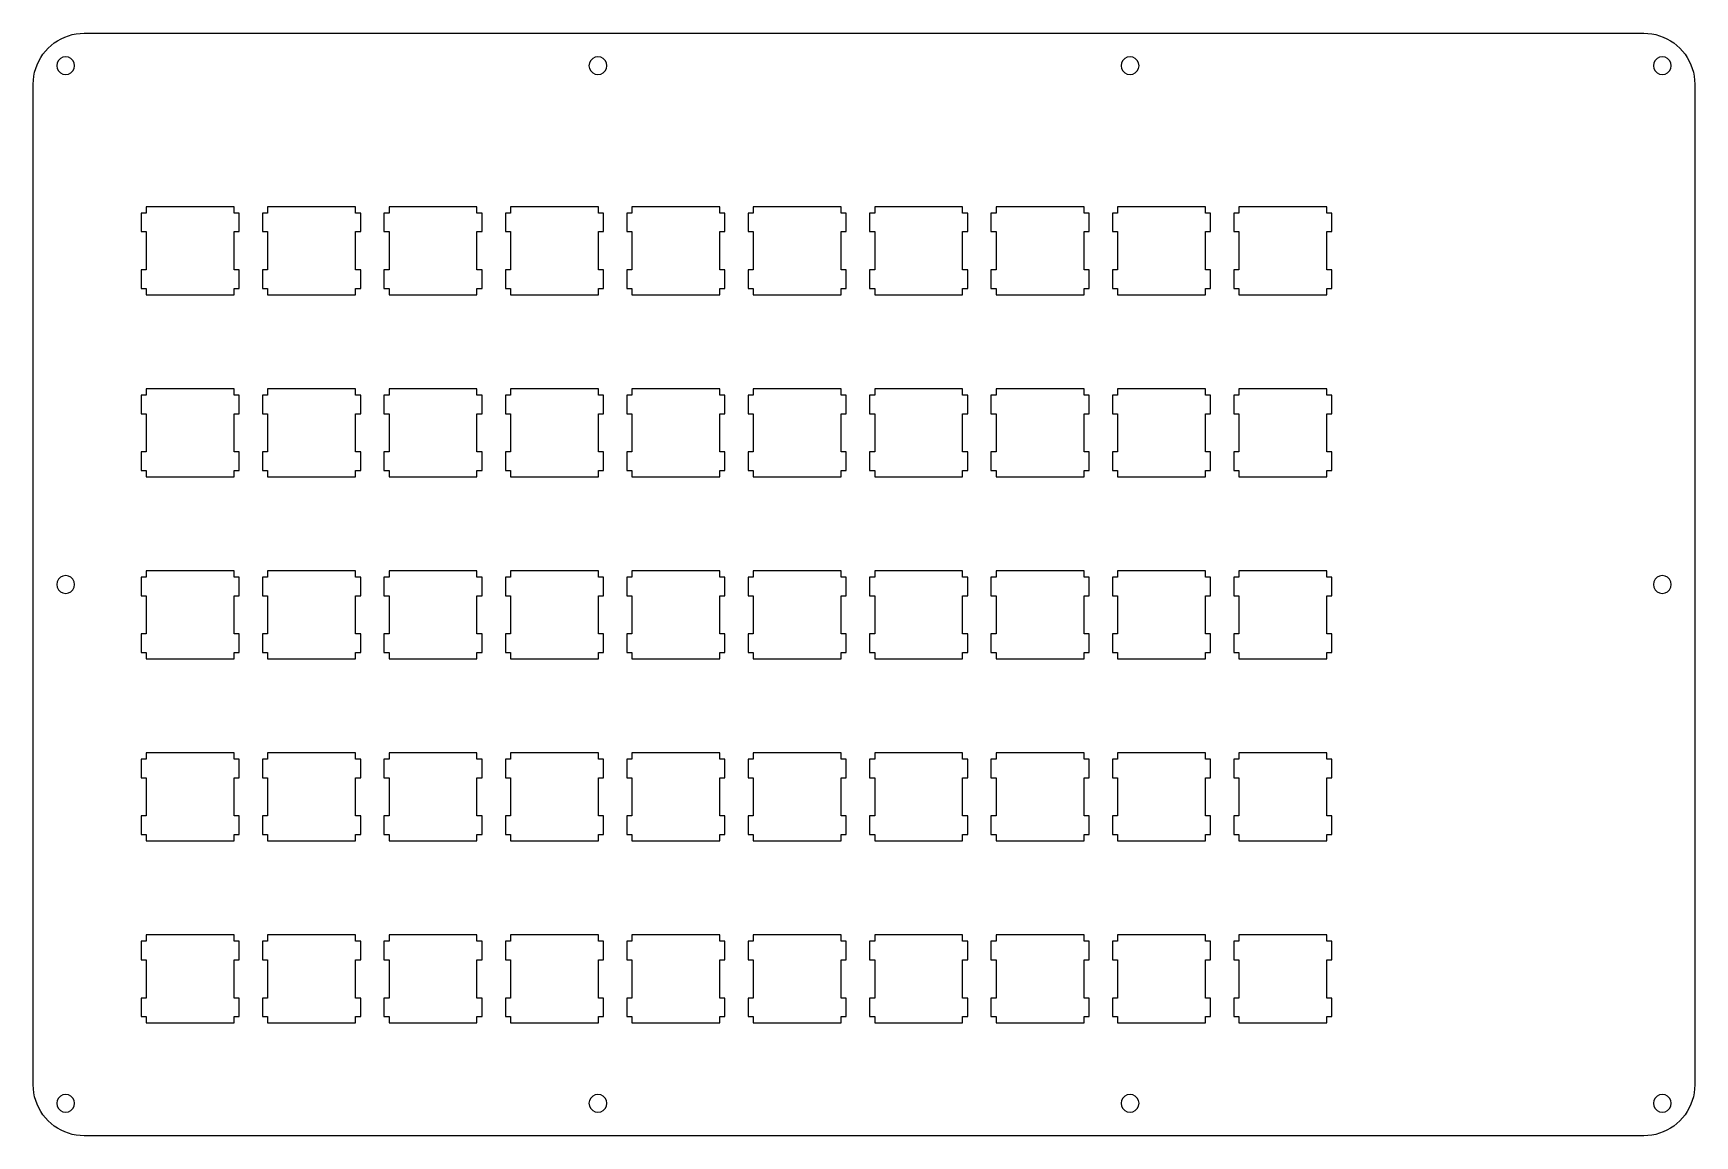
# Model space of a CAD drawing. Extents: x 17 to 278, y 51 to 224.
import ezdxf

# ---------------------------------------------------------------- set-up
doc = ezdxf.new("R2010")
doc.units = 0
doc.layers.add('Layer_1', color=7, linetype='CONTINUOUS')

msp = doc.modelspace()

# ---------------------------------------------------------------- linework, layer by layer
at = {"layer": 'Layer_1', "color": 7}
for p, q in [((18.976714, 221.316834), (19.403714, 221.777834)), ((19.403714, 221.777834), (19.864713, 222.204834)), ((19.864713, 222.204834), (20.357713, 222.593834)), ((20.357713, 222.593834), (20.880713, 222.942834)), ((20.880713, 222.942834), (21.428713, 223.249834)), ((21.428713, 223.249834), (21.998714, 223.512834)), ((21.998714, 223.512834), (22.587713, 223.729834)), ((22.587713, 223.729834), (23.192714, 223.899834)), ((23.192714, 223.899834), (23.808714, 224.022834)), ((23.808714, 224.022834), (24.432713, 224.096834)), ((24.432713, 224.096834), (25.060713, 224.121834)), ((25.060713, 224.121834), (269.76172, 224.120834)), ((269.76172, 224.120834), (270.38772, 224.096834)), ((270.38772, 224.096834), (271.01272, 224.022834)), ((271.01272, 224.022834), (271.62772, 223.899834)), ((271.62772, 223.899834), (272.23372, 223.729834)), ((272.23372, 223.729834), (272.82272, 223.512834)), ((272.82272, 223.512834), (273.39272, 223.249834)), ((273.39272, 223.249834), (273.94072, 222.942834)), ((273.94072, 222.942834), (274.46372, 222.593834)), ((274.46372, 222.593834), (274.95672, 222.204834)), ((274.95672, 222.204834), (275.41772, 221.777834)), ((275.41772, 221.777834), (275.84472, 221.316834)), ((17.451714, 218.593834), (17.668714, 219.182834)), ((17.668714, 219.182834), (17.931714, 219.752834)), ((17.931714, 219.752834), (18.238713, 220.300834)), ((18.238713, 220.300834), (18.587713, 220.823834)), ((18.587713, 220.823834), (18.976714, 221.316834)), ((20.828713, 219.453834), (20.759713, 219.021834)), ((20.759713, 219.021834), (20.828713, 218.588834)), ((21.027713, 219.843834), (20.828713, 219.453834)), ((21.337713, 220.153834), (21.027713, 219.843834)), ((21.727714, 220.352834), (21.337713, 220.153834)), ((22.159714, 220.421834), (21.727714, 220.352834)), ((22.592713, 220.352834), (22.159714, 220.421834)), ((22.982713, 220.153834), (22.592713, 220.352834)), ((23.292713, 219.843834), (22.982713, 220.153834)), ((23.491713, 219.453834), (23.292713, 219.843834)), ((23.559713, 219.021834), (23.491713, 219.453834)), ((23.491713, 218.588834), (23.559713, 219.021834)), ((104.32871, 219.453834), (104.26071, 219.020834)), ((104.26071, 219.020834), (104.32871, 218.588834)), ((104.52771, 219.843834), (104.32871, 219.453834)), ((104.83771, 220.153834), (104.52771, 219.843834)), ((105.22771, 220.352834), (104.83771, 220.153834)), ((105.66072, 220.420834), (105.22771, 220.352834)), ((106.09271, 220.352834), (105.66072, 220.420834)), ((106.48372, 220.153834), (106.09271, 220.352834)), ((106.79271, 219.843834), (106.48372, 220.153834)), ((106.99172, 219.453834), (106.79271, 219.843834)), ((107.06072, 219.020834), (106.99172, 219.453834)), ((106.99172, 218.588834), (107.06072, 219.020834)), ((187.82972, 219.453834), (187.76072, 219.020834)), ((187.76072, 219.020834), (187.82972, 218.588834)), ((188.02872, 219.843834), (187.82972, 219.453834)), ((188.33772, 220.153834), (188.02872, 219.843834)), ((188.72872, 220.352834), (188.33772, 220.153834)), ((189.16072, 220.420834), (188.72872, 220.352834)), ((189.59372, 220.352834), (189.16072, 220.420834)), ((189.98372, 220.153834), (189.59372, 220.352834)), ((190.29372, 219.843834), (189.98372, 220.153834)), ((190.49272, 219.453834), (190.29372, 219.843834)), ((190.56072, 219.020834), (190.49272, 219.453834)), ((190.49272, 218.588834), (190.56072, 219.020834)), ((271.32972, 219.453834), (271.26172, 219.020834)), ((271.26172, 219.020834), (271.32972, 218.588834)), ((271.52872, 219.843834), (271.32972, 219.453834)), ((271.83872, 220.153834), (271.52872, 219.843834)), ((272.22872, 220.352834), (271.83872, 220.153834)), ((272.66172, 220.420834), (272.22872, 220.352834)), ((273.09372, 220.352834), (272.66172, 220.420834)), ((273.48372, 220.153834), (273.09372, 220.352834)), ((273.79372, 219.843834), (273.48372, 220.153834)), ((273.99272, 219.453834), (273.79372, 219.843834)), ((274.06072, 219.020834), (273.99272, 219.453834)), ((273.99272, 218.588834), (274.06072, 219.020834)), ((275.84472, 221.316834), (276.23372, 220.823834)), ((276.23372, 220.823834), (276.58272, 220.300834)), ((276.58272, 220.300834), (276.88972, 219.752834)), ((276.88972, 219.752834), (277.15272, 219.182834)), ((277.15272, 219.182834), (277.36972, 218.593834)), ((17.060713, 216.120834), (17.084713, 216.748834)), ((17.084713, 216.748834), (17.158713, 217.372834)), ((17.158713, 217.372834), (17.281714, 217.988834)), ((17.281714, 217.988834), (17.451714, 218.593834)), ((20.828713, 218.588834), (21.027713, 218.198834)), ((21.027713, 218.198834), (21.337713, 217.888834)), ((21.337713, 217.888834), (21.727714, 217.689834)), ((21.727714, 217.689834), (22.159714, 217.621834)), ((22.159714, 217.621834), (22.592713, 217.689834)), ((22.592713, 217.689834), (22.982713, 217.888834)), ((22.982713, 217.888834), (23.292713, 218.198834)), ((23.292713, 218.198834), (23.491713, 218.588834)), ((104.32871, 218.588834), (104.52771, 218.198834)), ((104.52771, 218.198834), (104.83771, 217.888834)), ((104.83771, 217.888834), (105.22771, 217.689834)), ((105.22771, 217.689834), (105.66072, 217.620834)), ((105.66072, 217.620834), (106.09271, 217.689834)), ((106.09271, 217.689834), (106.48372, 217.888834)), ((106.48372, 217.888834), (106.79271, 218.198834)), ((106.79271, 218.198834), (106.99172, 218.588834)), ((187.82972, 218.588834), (188.02872, 218.198834)), ((188.02872, 218.198834), (188.33772, 217.888834)), ((188.33772, 217.888834), (188.72872, 217.689834)), ((188.72872, 217.689834), (189.16072, 217.620834)), ((189.16072, 217.620834), (189.59372, 217.689834)), ((189.59372, 217.689834), (189.98372, 217.888834)), ((189.98372, 217.888834), (190.29372, 218.198834)), ((190.29372, 218.198834), (190.49272, 218.588834)), ((271.32972, 218.588834), (271.52872, 218.198834)), ((271.52872, 218.198834), (271.83872, 217.888834)), ((271.83872, 217.888834), (272.22872, 217.689834)), ((272.22872, 217.689834), (272.66172, 217.620834)), ((272.66172, 217.620834), (273.09372, 217.689834)), ((273.09372, 217.689834), (273.48372, 217.888834)), ((273.48372, 217.888834), (273.79372, 218.198834)), ((273.79372, 218.198834), (273.99272, 218.588834)), ((277.36972, 218.593834), (277.53972, 217.988834)), ((277.53972, 217.988834), (277.66272, 217.372834)), ((277.66272, 217.372834), (277.73672, 216.748834)), ((277.73672, 216.748834), (277.76072, 216.120834)), ((17.059713, 59.04583), (17.060713, 216.120834)), ((277.76072, 216.120834), (277.76172, 59.04483)), ((34.785713, 195.87084), (33.985713, 195.87084)), ((33.985713, 195.87084), (33.985713, 192.97083)), ((34.785713, 196.87083), (34.785713, 195.87084)), ((48.585714, 196.87083), (34.785713, 196.87083)), ((48.585714, 195.87084), (48.585714, 196.87083)), ((49.385714, 195.87084), (48.585714, 195.87084)), ((49.385714, 192.97083), (49.385714, 195.87084)), ((53.835714, 195.87084), (53.034715, 195.87084)), ((53.034715, 195.87084), (53.034715, 192.97083)), ((53.835714, 196.87083), (53.835714, 195.87084)), ((67.634714, 196.87083), (53.835714, 196.87083)), ((67.634714, 195.87084), (67.634714, 196.87083)), ((68.435714, 195.87084), (67.634714, 195.87084)), ((68.435714, 192.97083), (68.435714, 195.87084)), ((72.884714, 195.87084), (72.084715, 195.87084)), ((72.084715, 195.87084), (72.084715, 192.97083)), ((72.884714, 196.87083), (72.884714, 195.87084)), ((86.685714, 196.87083), (72.884714, 196.87083)), ((86.685714, 195.87084), (86.685714, 196.87083)), ((87.485714, 195.87084), (86.685714, 195.87084)), ((87.485714, 192.97083), (87.485714, 195.87084)), ((91.934714, 195.87084), (91.134715, 195.87084)), ((91.134715, 195.87084), (91.134715, 192.97083)), ((91.934714, 196.87083), (91.934714, 195.87084)), ((105.73571, 196.87083), (91.934714, 196.87083)), ((105.73571, 195.87084), (105.73571, 196.87083)), ((106.53571, 195.87084), (105.73571, 195.87084)), ((106.53571, 192.97083), (106.53571, 195.87084)), ((110.98471, 195.87084), (110.18472, 195.87084)), ((110.18472, 195.87084), (110.18472, 192.97083)), ((110.98471, 196.87083), (110.98471, 195.87084)), ((124.78572, 196.87083), (110.98471, 196.87083)), ((124.78572, 195.87084), (124.78572, 196.87083)), ((125.58472, 195.87084), (124.78572, 195.87084)), ((125.58472, 192.97083), (125.58472, 195.87084)), ((130.03472, 195.87084), (129.23472, 195.87084)), ((129.23472, 195.87084), (129.23472, 192.97083)), ((130.03472, 196.87083), (130.03472, 195.87084)), ((143.83472, 196.87083), (130.03472, 196.87083)), ((143.83472, 195.87084), (143.83472, 196.87083)), ((144.63572, 195.87084), (143.83472, 195.87084)), ((144.63572, 192.97083), (144.63572, 195.87084)), ((149.08472, 195.87084), (148.28572, 195.87084)), ((148.28572, 195.87084), (148.28572, 192.97083)), ((149.08472, 196.87083), (149.08472, 195.87084)), ((162.88572, 196.87083), (149.08472, 196.87083)), ((162.88572, 195.87084), (162.88572, 196.87083)), ((163.68472, 195.87084), (162.88572, 195.87084)), ((163.68472, 192.97083), (163.68472, 195.87084)), ((168.13572, 195.87084), (167.33572, 195.87084)), ((167.33572, 195.87084), (167.33572, 192.97083)), ((168.13572, 196.87083), (168.13572, 195.87084)), ((181.93572, 196.87083), (168.13572, 196.87083)), ((181.93572, 195.87084), (181.93572, 196.87083)), ((182.73472, 195.87084), (181.93572, 195.87084)), ((182.73472, 192.97083), (182.73472, 195.87084)), ((187.18572, 195.87084), (186.38572, 195.87084)), ((186.38572, 195.87084), (186.38572, 192.97083)), ((187.18572, 196.87083), (187.18572, 195.87084)), ((200.98572, 196.87083), (187.18572, 196.87083)), ((200.98572, 195.87084), (200.98572, 196.87083)), ((201.78572, 195.87084), (200.98572, 195.87084)), ((201.78572, 192.97083), (201.78572, 195.87084)), ((206.23572, 195.87084), (205.43572, 195.87084)), ((205.43572, 195.87084), (205.43572, 192.97083)), ((206.23572, 196.87083), (206.23572, 195.87084)), ((220.03572, 196.87083), (206.23572, 196.87083)), ((220.03572, 195.87084), (220.03572, 196.87083)), ((220.83572, 195.87084), (220.03572, 195.87084)), ((220.83572, 192.97083), (220.83572, 195.87084)), ((33.985713, 192.97083), (34.785713, 192.97083)), ((34.785713, 192.97083), (34.785713, 186.97083)), ((48.585714, 186.97083), (48.585714, 192.97083)), ((48.585714, 192.97083), (49.385714, 192.97083)), ((53.034715, 192.97083), (53.835714, 192.97083)), ((53.835714, 192.97083), (53.835714, 186.97083)), ((67.634714, 186.97083), (67.634714, 192.97083)), ((67.634714, 192.97083), (68.435714, 192.97083)), ((72.084715, 192.97083), (72.884714, 192.97083)), ((72.884714, 192.97083), (72.884714, 186.97083)), ((86.685714, 186.97083), (86.685714, 192.97083)), ((86.685714, 192.97083), (87.485714, 192.97083)), ((91.134715, 192.97083), (91.934714, 192.97083)), ((91.934714, 192.97083), (91.934714, 186.97083)), ((105.73571, 186.97083), (105.73571, 192.97083)), ((105.73571, 192.97083), (106.53571, 192.97083)), ((110.18472, 192.97083), (110.98471, 192.97083)), ((110.98471, 192.97083), (110.98471, 186.97083)), ((124.78572, 186.97083), (124.78572, 192.97083)), ((124.78572, 192.97083), (125.58472, 192.97083)), ((129.23472, 192.97083), (130.03472, 192.97083)), ((130.03472, 192.97083), (130.03472, 186.97083)), ((143.83472, 186.97083), (143.83472, 192.97083)), ((143.83472, 192.97083), (144.63572, 192.97083)), ((148.28572, 192.97083), (149.08472, 192.97083)), ((149.08472, 192.97083), (149.08472, 186.97083)), ((162.88572, 186.97083), (162.88572, 192.97083)), ((162.88572, 192.97083), (163.68472, 192.97083)), ((167.33572, 192.97083), (168.13572, 192.97083)), ((168.13572, 192.97083), (168.13572, 186.97083)), ((181.93572, 186.97083), (181.93572, 192.97083)), ((181.93572, 192.97083), (182.73472, 192.97083)), ((186.38572, 192.97083), (187.18572, 192.97083)), ((187.18572, 192.97083), (187.18572, 186.97083)), ((200.98572, 186.97083), (200.98572, 192.97083)), ((200.98572, 192.97083), (201.78572, 192.97083)), ((205.43572, 192.97083), (206.23572, 192.97083)), ((206.23572, 192.97083), (206.23572, 186.97083)), ((220.03572, 186.97083), (220.03572, 192.97083)), ((220.03572, 192.97083), (220.83572, 192.97083)), ((34.785713, 186.97083), (33.985713, 186.97083)), ((33.985713, 186.97083), (33.985713, 184.07083)), ((49.385714, 186.97083), (48.585714, 186.97083)), ((49.385714, 184.07083), (49.385714, 186.97083)), ((53.835714, 186.97083), (53.034715, 186.97083)), ((53.034715, 186.97083), (53.034715, 184.07083)), ((68.435714, 186.97083), (67.634714, 186.97083)), ((68.435714, 184.07083), (68.435714, 186.97083)), ((72.884714, 186.97083), (72.084715, 186.97083)), ((72.084715, 186.97083), (72.084715, 184.07083)), ((87.485714, 186.97083), (86.685714, 186.97083)), ((87.485714, 184.07083), (87.485714, 186.97083)), ((91.934714, 186.97083), (91.134715, 186.97083)), ((91.134715, 186.97083), (91.134715, 184.07083)), ((106.53571, 186.97083), (105.73571, 186.97083)), ((106.53571, 184.07083), (106.53571, 186.97083)), ((110.98471, 186.97083), (110.18472, 186.97083)), ((110.18472, 186.97083), (110.18472, 184.07083)), ((125.58472, 186.97083), (124.78572, 186.97083)), ((125.58472, 184.07083), (125.58472, 186.97083)), ((130.03472, 186.97083), (129.23472, 186.97083)), ((129.23472, 186.97083), (129.23472, 184.07083)), ((144.63572, 186.97083), (143.83472, 186.97083)), ((144.63572, 184.07083), (144.63572, 186.97083)), ((149.08472, 186.97083), (148.28572, 186.97083)), ((148.28572, 186.97083), (148.28572, 184.07083)), ((163.68472, 186.97083), (162.88572, 186.97083)), ((163.68472, 184.07083), (163.68472, 186.97083)), ((168.13572, 186.97083), (167.33572, 186.97083)), ((167.33572, 186.97083), (167.33572, 184.07083)), ((182.73472, 186.97083), (181.93572, 186.97083)), ((182.73472, 184.07083), (182.73472, 186.97083)), ((187.18572, 186.97083), (186.38572, 186.97083)), ((186.38572, 186.97083), (186.38572, 184.07083)), ((201.78572, 186.97083), (200.98572, 186.97083)), ((201.78572, 184.07083), (201.78572, 186.97083)), ((206.23572, 186.97083), (205.43572, 186.97083)), ((205.43572, 186.97083), (205.43572, 184.07083)), ((220.83572, 186.97083), (220.03572, 186.97083)), ((220.83572, 184.07083), (220.83572, 186.97083)), ((33.985713, 184.07083), (34.785713, 184.07083)), ((34.785713, 184.07083), (34.785713, 183.07083)), ((34.785713, 183.07083), (48.585714, 183.07083)), ((48.585714, 183.07083), (48.585714, 184.07083)), ((48.585714, 184.07083), (49.385714, 184.07083)), ((53.034715, 184.07083), (53.835714, 184.07083)), ((53.835714, 184.07083), (53.835714, 183.07083)), ((53.835714, 183.07083), (67.634714, 183.07083)), ((67.634714, 183.07083), (67.634714, 184.07083)), ((67.634714, 184.07083), (68.435714, 184.07083)), ((72.084715, 184.07083), (72.884714, 184.07083)), ((72.884714, 184.07083), (72.884714, 183.07083)), ((72.884714, 183.07083), (86.685714, 183.07083)), ((86.685714, 183.07083), (86.685714, 184.07083)), ((86.685714, 184.07083), (87.485714, 184.07083)), ((91.134715, 184.07083), (91.934714, 184.07083)), ((91.934714, 184.07083), (91.934714, 183.07083)), ((91.934714, 183.07083), (105.73571, 183.07083)), ((105.73571, 183.07083), (105.73571, 184.07083)), ((105.73571, 184.07083), (106.53571, 184.07083)), ((110.18472, 184.07083), (110.98471, 184.07083)), ((110.98471, 184.07083), (110.98471, 183.07083)), ((110.98471, 183.07083), (124.78572, 183.07083)), ((124.78572, 183.07083), (124.78572, 184.07083)), ((124.78572, 184.07083), (125.58472, 184.07083)), ((129.23472, 184.07083), (130.03472, 184.07083)), ((130.03472, 184.07083), (130.03472, 183.07083)), ((130.03472, 183.07083), (143.83472, 183.07083)), ((143.83472, 183.07083), (143.83472, 184.07083)), ((143.83472, 184.07083), (144.63572, 184.07083)), ((148.28572, 184.07083), (149.08472, 184.07083)), ((149.08472, 184.07083), (149.08472, 183.07083)), ((149.08472, 183.07083), (162.88572, 183.07083)), ((162.88572, 183.07083), (162.88572, 184.07083)), ((162.88572, 184.07083), (163.68472, 184.07083)), ((167.33572, 184.07083), (168.13572, 184.07083)), ((168.13572, 184.07083), (168.13572, 183.07083)), ((168.13572, 183.07083), (181.93572, 183.07083)), ((181.93572, 183.07083), (181.93572, 184.07083)), ((181.93572, 184.07083), (182.73472, 184.07083)), ((186.38572, 184.07083), (187.18572, 184.07083)), ((187.18572, 184.07083), (187.18572, 183.07083)), ((187.18572, 183.07083), (200.98572, 183.07083)), ((200.98572, 183.07083), (200.98572, 184.07083)), ((200.98572, 184.07083), (201.78572, 184.07083)), ((205.43572, 184.07083), (206.23572, 184.07083)), ((206.23572, 184.07083), (206.23572, 183.07083)), ((206.23572, 183.07083), (220.03572, 183.07083)), ((220.03572, 183.07083), (220.03572, 184.07083)), ((220.03572, 184.07083), (220.83572, 184.07083)), ((34.785713, 167.29583), (33.985713, 167.29583)), ((33.985713, 167.29583), (33.985713, 164.39683)), ((34.785713, 168.29583), (34.785713, 167.29583)), ((48.585714, 168.29583), (34.785713, 168.29583)), ((48.585714, 167.29583), (48.585714, 168.29583)), ((49.385714, 167.29583), (48.585714, 167.29583)), ((49.385714, 164.39683), (49.385714, 167.29583)), ((53.835714, 167.29583), (53.034715, 167.29583)), ((53.034715, 167.29583), (53.034715, 164.39683)), ((53.835714, 168.29583), (53.835714, 167.29583)), ((67.634714, 168.29583), (53.835714, 168.29583)), ((67.634714, 167.29583), (67.634714, 168.29583)), ((68.435714, 167.29583), (67.634714, 167.29583)), ((68.435714, 164.39683), (68.435714, 167.29583)), ((72.884714, 167.29583), (72.084715, 167.29583)), ((72.084715, 167.29583), (72.084715, 164.39683)), ((72.884714, 168.29583), (72.884714, 167.29583)), ((86.685714, 168.29583), (72.884714, 168.29583)), ((86.685714, 167.29583), (86.685714, 168.29583)), ((87.485714, 167.29583), (86.685714, 167.29583)), ((87.485714, 164.39683), (87.485714, 167.29583)), ((91.934714, 167.29583), (91.134715, 167.29583)), ((91.134715, 167.29583), (91.134715, 164.39683)), ((91.934714, 168.29583), (91.934714, 167.29583)), ((105.73571, 168.29583), (91.934714, 168.29583)), ((105.73571, 167.29583), (105.73571, 168.29583)), ((106.53571, 167.29583), (105.73571, 167.29583)), ((106.53571, 164.39683), (106.53571, 167.29583)), ((110.98471, 167.29583), (110.18472, 167.29583)), ((110.18472, 167.29583), (110.18472, 164.39683)), ((110.98471, 168.29583), (110.98471, 167.29583)), ((124.78572, 168.29583), (110.98471, 168.29583)), ((124.78572, 167.29583), (124.78572, 168.29583)), ((125.58472, 167.29583), (124.78572, 167.29583)), ((125.58472, 164.39683), (125.58472, 167.29583)), ((130.03472, 167.29583), (129.23472, 167.29583)), ((129.23472, 167.29583), (129.23472, 164.39683)), ((130.03472, 168.29583), (130.03472, 167.29583)), ((143.83472, 168.29583), (130.03472, 168.29583)), ((143.83472, 167.29583), (143.83472, 168.29583)), ((144.63572, 167.29583), (143.83472, 167.29583)), ((144.63572, 164.39683), (144.63572, 167.29583)), ((149.08472, 167.29583), (148.28572, 167.29583)), ((148.28572, 167.29583), (148.28572, 164.39683)), ((149.08472, 168.29583), (149.08472, 167.29583)), ((162.88572, 168.29583), (149.08472, 168.29583)), ((162.88572, 167.29583), (162.88572, 168.29583)), ((163.68472, 167.29583), (162.88572, 167.29583)), ((163.68472, 164.39683), (163.68472, 167.29583)), ((168.13572, 167.29583), (167.33572, 167.29583)), ((167.33572, 167.29583), (167.33572, 164.39683)), ((168.13572, 168.29583), (168.13572, 167.29583)), ((181.93572, 168.29583), (168.13572, 168.29583)), ((181.93572, 167.29583), (181.93572, 168.29583)), ((182.73472, 167.29583), (181.93572, 167.29583)), ((182.73472, 164.39683), (182.73472, 167.29583)), ((187.18572, 167.29583), (186.38572, 167.29583)), ((186.38572, 167.29583), (186.38572, 164.39683)), ((187.18572, 168.29583), (187.18572, 167.29583)), ((200.98572, 168.29583), (187.18572, 168.29583)), ((200.98572, 167.29583), (200.98572, 168.29583)), ((201.78572, 167.29583), (200.98572, 167.29583)), ((201.78572, 164.39683), (201.78572, 167.29583)), ((206.23572, 167.29583), (205.43572, 167.29583)), ((205.43572, 167.29583), (205.43572, 164.39683)), ((206.23572, 168.29583), (206.23572, 167.29583)), ((220.03572, 168.29583), (206.23572, 168.29583)), ((220.03572, 167.29583), (220.03572, 168.29583)), ((220.83572, 167.29583), (220.03572, 167.29583)), ((220.83572, 164.39683), (220.83572, 167.29583)), ((33.985713, 164.39683), (34.785713, 164.39683)), ((34.785713, 164.39683), (34.785713, 158.39583)), ((48.585714, 158.39583), (48.585714, 164.39683)), ((48.585714, 164.39683), (49.385714, 164.39683)), ((53.034715, 164.39683), (53.835714, 164.39683)), ((53.835714, 164.39683), (53.835714, 158.39583)), ((67.634714, 158.39583), (67.634714, 164.39683)), ((67.634714, 164.39683), (68.435714, 164.39683)), ((72.084715, 164.39683), (72.884714, 164.39683)), ((72.884714, 164.39683), (72.884714, 158.39583)), ((86.685714, 158.39583), (86.685714, 164.39683)), ((86.685714, 164.39683), (87.485714, 164.39683)), ((91.134715, 164.39683), (91.934714, 164.39683)), ((91.934714, 164.39683), (91.934714, 158.39583)), ((105.73571, 158.39583), (105.73571, 164.39683)), ((105.73571, 164.39683), (106.53571, 164.39683)), ((110.18472, 164.39683), (110.98471, 164.39683)), ((110.98471, 164.39683), (110.98471, 158.39583)), ((124.78572, 158.39583), (124.78572, 164.39683)), ((124.78572, 164.39683), (125.58472, 164.39683)), ((129.23472, 164.39683), (130.03472, 164.39683)), ((130.03472, 164.39683), (130.03472, 158.39583)), ((143.83472, 158.39583), (143.83472, 164.39683)), ((143.83472, 164.39683), (144.63572, 164.39683)), ((148.28572, 164.39683), (149.08472, 164.39683)), ((149.08472, 164.39683), (149.08472, 158.39583)), ((162.88572, 158.39583), (162.88572, 164.39683)), ((162.88572, 164.39683), (163.68472, 164.39683)), ((167.33572, 164.39683), (168.13572, 164.39683)), ((168.13572, 164.39683), (168.13572, 158.39583)), ((181.93572, 158.39583), (181.93572, 164.39683)), ((181.93572, 164.39683), (182.73472, 164.39683)), ((186.38572, 164.39683), (187.18572, 164.39683)), ((187.18572, 164.39683), (187.18572, 158.39583)), ((200.98572, 158.39583), (200.98572, 164.39683)), ((200.98572, 164.39683), (201.78572, 164.39683)), ((205.43572, 164.39683), (206.23572, 164.39683)), ((206.23572, 164.39683), (206.23572, 158.39583)), ((220.03572, 158.39583), (220.03572, 164.39683)), ((220.03572, 164.39683), (220.83572, 164.39683)), ((34.785713, 158.39583), (33.985713, 158.39583)), ((33.985713, 158.39583), (33.985713, 155.49583)), ((49.385714, 158.39583), (48.585714, 158.39583)), ((49.385714, 155.49583), (49.385714, 158.39583)), ((53.835714, 158.39583), (53.034715, 158.39583)), ((53.034715, 158.39583), (53.034715, 155.49583)), ((68.435714, 158.39583), (67.634714, 158.39583)), ((68.435714, 155.49583), (68.435714, 158.39583)), ((72.884714, 158.39583), (72.084715, 158.39583)), ((72.084715, 158.39583), (72.084715, 155.49583)), ((87.485714, 158.39583), (86.685714, 158.39583)), ((87.485714, 155.49583), (87.485714, 158.39583)), ((91.934714, 158.39583), (91.134715, 158.39583)), ((91.134715, 158.39583), (91.134715, 155.49583)), ((106.53571, 158.39583), (105.73571, 158.39583)), ((106.53571, 155.49583), (106.53571, 158.39583)), ((110.98471, 158.39583), (110.18472, 158.39583)), ((110.18472, 158.39583), (110.18472, 155.49583)), ((125.58472, 158.39583), (124.78572, 158.39583)), ((125.58472, 155.49583), (125.58472, 158.39583)), ((130.03472, 158.39583), (129.23472, 158.39583)), ((129.23472, 158.39583), (129.23472, 155.49583)), ((144.63572, 158.39583), (143.83472, 158.39583)), ((144.63572, 155.49583), (144.63572, 158.39583)), ((149.08472, 158.39583), (148.28572, 158.39583)), ((148.28572, 158.39583), (148.28572, 155.49583)), ((163.68472, 158.39583), (162.88572, 158.39583)), ((163.68472, 155.49583), (163.68472, 158.39583)), ((168.13572, 158.39583), (167.33572, 158.39583)), ((167.33572, 158.39583), (167.33572, 155.49583)), ((182.73472, 158.39583), (181.93572, 158.39583)), ((182.73472, 155.49583), (182.73472, 158.39583)), ((187.18572, 158.39583), (186.38572, 158.39583)), ((186.38572, 158.39583), (186.38572, 155.49583)), ((201.78572, 158.39583), (200.98572, 158.39583)), ((201.78572, 155.49583), (201.78572, 158.39583)), ((206.23572, 158.39583), (205.43572, 158.39583)), ((205.43572, 158.39583), (205.43572, 155.49583)), ((220.83572, 158.39583), (220.03572, 158.39583)), ((220.83572, 155.49583), (220.83572, 158.39583)), ((33.985713, 155.49583), (34.785713, 155.49583)), ((34.785713, 155.49583), (34.785713, 154.49583)), ((34.785713, 154.49583), (48.585714, 154.49583)), ((48.585714, 154.49583), (48.585714, 155.49583)), ((48.585714, 155.49583), (49.385714, 155.49583)), ((53.034715, 155.49583), (53.835714, 155.49583)), ((53.835714, 155.49583), (53.835714, 154.49583)), ((53.835714, 154.49583), (67.634714, 154.49583)), ((67.634714, 154.49583), (67.634714, 155.49583)), ((67.634714, 155.49583), (68.435714, 155.49583)), ((72.084715, 155.49583), (72.884714, 155.49583)), ((72.884714, 155.49583), (72.884714, 154.49583)), ((72.884714, 154.49583), (86.685714, 154.49583)), ((86.685714, 154.49583), (86.685714, 155.49583)), ((86.685714, 155.49583), (87.485714, 155.49583)), ((91.134715, 155.49583), (91.934714, 155.49583)), ((91.934714, 155.49583), (91.934714, 154.49583)), ((91.934714, 154.49583), (105.73571, 154.49583)), ((105.73571, 154.49583), (105.73571, 155.49583)), ((105.73571, 155.49583), (106.53571, 155.49583)), ((110.18472, 155.49583), (110.98471, 155.49583)), ((110.98471, 155.49583), (110.98471, 154.49583)), ((110.98471, 154.49583), (124.78572, 154.49583)), ((124.78572, 154.49583), (124.78572, 155.49583)), ((124.78572, 155.49583), (125.58472, 155.49583)), ((129.23472, 155.49583), (130.03472, 155.49583)), ((130.03472, 155.49583), (130.03472, 154.49583)), ((130.03472, 154.49583), (143.83472, 154.49583)), ((143.83472, 154.49583), (143.83472, 155.49583)), ((143.83472, 155.49583), (144.63572, 155.49583)), ((148.28572, 155.49583), (149.08472, 155.49583)), ((149.08472, 155.49583), (149.08472, 154.49583)), ((149.08472, 154.49583), (162.88572, 154.49583)), ((162.88572, 154.49583), (162.88572, 155.49583)), ((162.88572, 155.49583), (163.68472, 155.49583)), ((167.33572, 155.49583), (168.13572, 155.49583)), ((168.13572, 155.49583), (168.13572, 154.49583)), ((168.13572, 154.49583), (181.93572, 154.49583)), ((181.93572, 154.49583), (181.93572, 155.49583)), ((181.93572, 155.49583), (182.73472, 155.49583)), ((186.38572, 155.49583), (187.18572, 155.49583)), ((187.18572, 155.49583), (187.18572, 154.49583)), ((187.18572, 154.49583), (200.98572, 154.49583)), ((200.98572, 154.49583), (200.98572, 155.49583)), ((200.98572, 155.49583), (201.78572, 155.49583)), ((205.43572, 155.49583), (206.23572, 155.49583)), ((206.23572, 155.49583), (206.23572, 154.49583)), ((206.23572, 154.49583), (220.03572, 154.49583)), ((220.03572, 154.49583), (220.03572, 155.49583)), ((220.03572, 155.49583), (220.83572, 155.49583)), ((21.027713, 138.40583), (20.828713, 138.01583)), ((21.337713, 138.71583), (21.027713, 138.40583)), ((21.727714, 138.91483), (21.337713, 138.71583)), ((22.159714, 138.98283), (21.727714, 138.91483)), ((22.592713, 138.91483), (22.159714, 138.98283)), ((22.982713, 138.71583), (22.592713, 138.91483)), ((23.292713, 138.40583), (22.982713, 138.71583)), ((23.491713, 138.01583), (23.292713, 138.40583)), ((34.785713, 138.72083), (33.985713, 138.72083)), ((33.985713, 138.72083), (33.985713, 135.82083)), ((34.785713, 139.72083), (34.785713, 138.72083)), ((48.585714, 139.72083), (34.785713, 139.72083)), ((48.585714, 138.72083), (48.585714, 139.72083)), ((49.385714, 138.72083), (48.585714, 138.72083)), ((49.385714, 135.82083), (49.385714, 138.72083)), ((53.835714, 138.72083), (53.034715, 138.72083)), ((53.034715, 138.72083), (53.034715, 135.82083)), ((53.835714, 139.72083), (53.835714, 138.72083)), ((67.634714, 139.72083), (53.835714, 139.72083)), ((67.634714, 138.72083), (67.634714, 139.72083)), ((68.435714, 138.72083), (67.634714, 138.72083)), ((68.435714, 135.82083), (68.435714, 138.72083)), ((72.884714, 138.72083), (72.084715, 138.72083)), ((72.084715, 138.72083), (72.084715, 135.82083)), ((72.884714, 139.72083), (72.884714, 138.72083)), ((86.685714, 139.72083), (72.884714, 139.72083)), ((86.685714, 138.72083), (86.685714, 139.72083)), ((87.485714, 138.72083), (86.685714, 138.72083)), ((87.485714, 135.82083), (87.485714, 138.72083)), ((91.934714, 138.72083), (91.134715, 138.72083)), ((91.134715, 138.72083), (91.134715, 135.82083)), ((91.934714, 139.72083), (91.934714, 138.72083)), ((105.73571, 139.72083), (91.934714, 139.72083)), ((105.73571, 138.72083), (105.73571, 139.72083)), ((106.53571, 138.72083), (105.73571, 138.72083)), ((106.53571, 135.82083), (106.53571, 138.72083)), ((110.98471, 138.72083), (110.18472, 138.72083)), ((110.18472, 138.72083), (110.18472, 135.82083)), ((110.98471, 139.72083), (110.98471, 138.72083)), ((124.78572, 139.72083), (110.98471, 139.72083)), ((124.78572, 138.72083), (124.78572, 139.72083)), ((125.58472, 138.72083), (124.78572, 138.72083)), ((125.58472, 135.82083), (125.58472, 138.72083)), ((130.03472, 138.72083), (129.23472, 138.72083)), ((129.23472, 138.72083), (129.23472, 135.82083)), ((130.03472, 139.72083), (130.03472, 138.72083)), ((143.83472, 139.72083), (130.03472, 139.72083)), ((143.83472, 138.72083), (143.83472, 139.72083)), ((144.63572, 138.72083), (143.83472, 138.72083)), ((144.63572, 135.82083), (144.63572, 138.72083)), ((149.08472, 138.72083), (148.28572, 138.72083)), ((148.28572, 138.72083), (148.28572, 135.82083)), ((149.08472, 139.72083), (149.08472, 138.72083)), ((162.88572, 139.72083), (149.08472, 139.72083)), ((162.88572, 138.72083), (162.88572, 139.72083)), ((163.68472, 138.72083), (162.88572, 138.72083)), ((163.68472, 135.82083), (163.68472, 138.72083)), ((168.13572, 138.72083), (167.33572, 138.72083)), ((167.33572, 138.72083), (167.33572, 135.82083)), ((168.13572, 139.72083), (168.13572, 138.72083)), ((181.93572, 139.72083), (168.13572, 139.72083)), ((181.93572, 138.72083), (181.93572, 139.72083)), ((182.73472, 138.72083), (181.93572, 138.72083)), ((182.73472, 135.82083), (182.73472, 138.72083)), ((187.18572, 138.72083), (186.38572, 138.72083)), ((186.38572, 138.72083), (186.38572, 135.82083)), ((187.18572, 139.72083), (187.18572, 138.72083)), ((200.98572, 139.72083), (187.18572, 139.72083)), ((200.98572, 138.72083), (200.98572, 139.72083)), ((201.78572, 138.72083), (200.98572, 138.72083)), ((201.78572, 135.82083), (201.78572, 138.72083)), ((206.23572, 138.72083), (205.43572, 138.72083)), ((205.43572, 138.72083), (205.43572, 135.82083)), ((206.23572, 139.72083), (206.23572, 138.72083)), ((220.03572, 139.72083), (206.23572, 139.72083)), ((220.03572, 138.72083), (220.03572, 139.72083)), ((220.83572, 138.72083), (220.03572, 138.72083)), ((220.83572, 135.82083), (220.83572, 138.72083)), ((271.52872, 138.40583), (271.32972, 138.01583)), ((271.83872, 138.71583), (271.52872, 138.40583)), ((272.22872, 138.91483), (271.83872, 138.71583)), ((272.66172, 138.98283), (272.22872, 138.91483)), ((273.09372, 138.91483), (272.66172, 138.98283)), ((273.48372, 138.71583), (273.09372, 138.91483)), ((273.79372, 138.40583), (273.48372, 138.71583)), ((273.99272, 138.01583), (273.79372, 138.40583)), ((20.828713, 138.01583), (20.759713, 137.58283)), ((20.759713, 137.58283), (20.828713, 137.15083)), ((20.828713, 137.15083), (21.027713, 136.76083)), ((21.027713, 136.76083), (21.337713, 136.45083)), ((21.337713, 136.45083), (21.727714, 136.25183)), ((21.727714, 136.25183), (22.159714, 136.18283)), ((22.159714, 136.18283), (22.592713, 136.25183)), ((22.592713, 136.25183), (22.982713, 136.45083)), ((22.982713, 136.45083), (23.292713, 136.76083)), ((23.292713, 136.76083), (23.491713, 137.15083)), ((23.559713, 137.58283), (23.491713, 138.01583)), ((23.491713, 137.15083), (23.559713, 137.58283)), ((33.985713, 135.82083), (34.785713, 135.82083)), ((34.785713, 135.82083), (34.785713, 129.82083)), ((48.585714, 129.82083), (48.585714, 135.82083)), ((48.585714, 135.82083), (49.385714, 135.82083)), ((53.034715, 135.82083), (53.835714, 135.82083)), ((53.835714, 135.82083), (53.835714, 129.82083)), ((67.634714, 129.82083), (67.634714, 135.82083)), ((67.634714, 135.82083), (68.435714, 135.82083)), ((72.084715, 135.82083), (72.884714, 135.82083)), ((72.884714, 135.82083), (72.884714, 129.82083)), ((86.685714, 129.82083), (86.685714, 135.82083)), ((86.685714, 135.82083), (87.485714, 135.82083)), ((91.134715, 135.82083), (91.934714, 135.82083)), ((91.934714, 135.82083), (91.934714, 129.82083)), ((105.73571, 129.82083), (105.73571, 135.82083)), ((105.73571, 135.82083), (106.53571, 135.82083)), ((110.18472, 135.82083), (110.98471, 135.82083)), ((110.98471, 135.82083), (110.98471, 129.82083)), ((124.78572, 129.82083), (124.78572, 135.82083)), ((124.78572, 135.82083), (125.58472, 135.82083)), ((129.23472, 135.82083), (130.03472, 135.82083)), ((130.03472, 135.82083), (130.03472, 129.82083)), ((143.83472, 129.82083), (143.83472, 135.82083)), ((143.83472, 135.82083), (144.63572, 135.82083)), ((148.28572, 135.82083), (149.08472, 135.82083)), ((149.08472, 135.82083), (149.08472, 129.82083)), ((162.88572, 129.82083), (162.88572, 135.82083)), ((162.88572, 135.82083), (163.68472, 135.82083)), ((167.33572, 135.82083), (168.13572, 135.82083)), ((168.13572, 135.82083), (168.13572, 129.82083)), ((181.93572, 129.82083), (181.93572, 135.82083)), ((181.93572, 135.82083), (182.73472, 135.82083)), ((186.38572, 135.82083), (187.18572, 135.82083)), ((187.18572, 135.82083), (187.18572, 129.82083)), ((200.98572, 129.82083), (200.98572, 135.82083)), ((200.98572, 135.82083), (201.78572, 135.82083)), ((205.43572, 135.82083), (206.23572, 135.82083)), ((206.23572, 135.82083), (206.23572, 129.82083)), ((220.03572, 129.82083), (220.03572, 135.82083)), ((220.03572, 135.82083), (220.83572, 135.82083)), ((271.32972, 138.01583), (271.26172, 137.58283)), ((271.26172, 137.58283), (271.32972, 137.15083)), ((271.32972, 137.15083), (271.52872, 136.76083)), ((271.52872, 136.76083), (271.83872, 136.45083)), ((271.83872, 136.45083), (272.22872, 136.25183)), ((272.22872, 136.25183), (272.66172, 136.18283)), ((272.66172, 136.18283), (273.09372, 136.25183)), ((273.09372, 136.25183), (273.48372, 136.45083)), ((273.48372, 136.45083), (273.79372, 136.76083)), ((273.79372, 136.76083), (273.99272, 137.15083)), ((274.06072, 137.58283), (273.99272, 138.01583)), ((273.99272, 137.15083), (274.06072, 137.58283)), ((34.785713, 129.82083), (33.985713, 129.82083)), ((33.985713, 129.82083), (33.985713, 126.92083)), ((49.385714, 129.82083), (48.585714, 129.82083)), ((49.385714, 126.92083), (49.385714, 129.82083)), ((53.835714, 129.82083), (53.034715, 129.82083)), ((53.034715, 129.82083), (53.034715, 126.92083)), ((68.435714, 129.82083), (67.634714, 129.82083)), ((68.435714, 126.92083), (68.435714, 129.82083)), ((72.884714, 129.82083), (72.084715, 129.82083)), ((72.084715, 129.82083), (72.084715, 126.92083)), ((87.485714, 129.82083), (86.685714, 129.82083)), ((87.485714, 126.92083), (87.485714, 129.82083)), ((91.934714, 129.82083), (91.134715, 129.82083)), ((91.134715, 129.82083), (91.134715, 126.92083)), ((106.53571, 129.82083), (105.73571, 129.82083)), ((106.53571, 126.92083), (106.53571, 129.82083)), ((110.98471, 129.82083), (110.18472, 129.82083)), ((110.18472, 129.82083), (110.18472, 126.92083)), ((125.58472, 129.82083), (124.78572, 129.82083)), ((125.58472, 126.92083), (125.58472, 129.82083)), ((130.03472, 129.82083), (129.23472, 129.82083)), ((129.23472, 129.82083), (129.23472, 126.92083)), ((144.63572, 129.82083), (143.83472, 129.82083)), ((144.63572, 126.92083), (144.63572, 129.82083)), ((149.08472, 129.82083), (148.28572, 129.82083)), ((148.28572, 129.82083), (148.28572, 126.92083)), ((163.68472, 129.82083), (162.88572, 129.82083)), ((163.68472, 126.92083), (163.68472, 129.82083)), ((168.13572, 129.82083), (167.33572, 129.82083)), ((167.33572, 129.82083), (167.33572, 126.92083)), ((182.73472, 129.82083), (181.93572, 129.82083)), ((182.73472, 126.92083), (182.73472, 129.82083)), ((187.18572, 129.82083), (186.38572, 129.82083)), ((186.38572, 129.82083), (186.38572, 126.92083)), ((201.78572, 129.82083), (200.98572, 129.82083)), ((201.78572, 126.92083), (201.78572, 129.82083)), ((206.23572, 129.82083), (205.43572, 129.82083)), ((205.43572, 129.82083), (205.43572, 126.92083)), ((220.83572, 129.82083), (220.03572, 129.82083)), ((220.83572, 126.92083), (220.83572, 129.82083)), ((33.985713, 126.92083), (34.785713, 126.92083)), ((34.785713, 126.92083), (34.785713, 125.92083)), ((34.785713, 125.92083), (48.585714, 125.92083)), ((48.585714, 125.92083), (48.585714, 126.92083)), ((48.585714, 126.92083), (49.385714, 126.92083)), ((53.034715, 126.92083), (53.835714, 126.92083)), ((53.835714, 126.92083), (53.835714, 125.92083)), ((53.835714, 125.92083), (67.634714, 125.92083)), ((67.634714, 125.92083), (67.634714, 126.92083)), ((67.634714, 126.92083), (68.435714, 126.92083)), ((72.084715, 126.92083), (72.884714, 126.92083)), ((72.884714, 126.92083), (72.884714, 125.92083)), ((72.884714, 125.92083), (86.685714, 125.92083)), ((86.685714, 125.92083), (86.685714, 126.92083)), ((86.685714, 126.92083), (87.485714, 126.92083)), ((91.134715, 126.92083), (91.934714, 126.92083)), ((91.934714, 126.92083), (91.934714, 125.92083)), ((91.934714, 125.92083), (105.73571, 125.92083)), ((105.73571, 125.92083), (105.73571, 126.92083)), ((105.73571, 126.92083), (106.53571, 126.92083)), ((110.18472, 126.92083), (110.98471, 126.92083)), ((110.98471, 126.92083), (110.98471, 125.92083)), ((110.98471, 125.92083), (124.78572, 125.92083)), ((124.78572, 125.92083), (124.78572, 126.92083)), ((124.78572, 126.92083), (125.58472, 126.92083)), ((129.23472, 126.92083), (130.03472, 126.92083)), ((130.03472, 126.92083), (130.03472, 125.92083)), ((130.03472, 125.92083), (143.83472, 125.92083)), ((143.83472, 125.92083), (143.83472, 126.92083)), ((143.83472, 126.92083), (144.63572, 126.92083)), ((148.28572, 126.92083), (149.08472, 126.92083)), ((149.08472, 126.92083), (149.08472, 125.92083)), ((149.08472, 125.92083), (162.88572, 125.92083)), ((162.88572, 125.92083), (162.88572, 126.92083)), ((162.88572, 126.92083), (163.68472, 126.92083)), ((167.33572, 126.92083), (168.13572, 126.92083)), ((168.13572, 126.92083), (168.13572, 125.92083)), ((168.13572, 125.92083), (181.93572, 125.92083)), ((181.93572, 125.92083), (181.93572, 126.92083)), ((181.93572, 126.92083), (182.73472, 126.92083)), ((186.38572, 126.92083), (187.18572, 126.92083)), ((187.18572, 126.92083), (187.18572, 125.92083)), ((187.18572, 125.92083), (200.98572, 125.92083)), ((200.98572, 125.92083), (200.98572, 126.92083)), ((200.98572, 126.92083), (201.78572, 126.92083)), ((205.43572, 126.92083), (206.23572, 126.92083)), ((206.23572, 126.92083), (206.23572, 125.92083)), ((206.23572, 125.92083), (220.03572, 125.92083)), ((220.03572, 125.92083), (220.03572, 126.92083)), ((220.03572, 126.92083), (220.83572, 126.92083)), ((34.785713, 110.14583), (33.985713, 110.14583)), ((33.985713, 110.14583), (33.985713, 107.24583)), ((34.785713, 111.14583), (34.785713, 110.14583)), ((48.585714, 111.14583), (34.785713, 111.14583)), ((48.585714, 110.14583), (48.585714, 111.14583)), ((49.385714, 110.14583), (48.585714, 110.14583)), ((49.385714, 107.24583), (49.385714, 110.14583)), ((53.835714, 110.14583), (53.034715, 110.14583)), ((53.034715, 110.14583), (53.034715, 107.24583)), ((53.835714, 111.14583), (53.835714, 110.14583)), ((67.634714, 111.14583), (53.835714, 111.14583)), ((67.634714, 110.14583), (67.634714, 111.14583)), ((68.435714, 110.14583), (67.634714, 110.14583)), ((68.435714, 107.24583), (68.435714, 110.14583)), ((72.884714, 110.14583), (72.084715, 110.14583)), ((72.084715, 110.14583), (72.084715, 107.24583)), ((72.884714, 111.14583), (72.884714, 110.14583)), ((86.685714, 111.14583), (72.884714, 111.14583)), ((86.685714, 110.14583), (86.685714, 111.14583)), ((87.485714, 110.14583), (86.685714, 110.14583)), ((87.485714, 107.24583), (87.485714, 110.14583)), ((91.934714, 110.14583), (91.134715, 110.14583)), ((91.134715, 110.14583), (91.134715, 107.24583)), ((91.934714, 111.14583), (91.934714, 110.14583)), ((105.73571, 111.14583), (91.934714, 111.14583)), ((105.73571, 110.14583), (105.73571, 111.14583)), ((106.53571, 110.14583), (105.73571, 110.14583)), ((106.53571, 107.24583), (106.53571, 110.14583)), ((110.98471, 110.14583), (110.18472, 110.14583)), ((110.18472, 110.14583), (110.18472, 107.24583)), ((110.98471, 111.14583), (110.98471, 110.14583)), ((124.78572, 111.14583), (110.98471, 111.14583)), ((124.78572, 110.14583), (124.78572, 111.14583)), ((125.58472, 110.14583), (124.78572, 110.14583)), ((125.58472, 107.24583), (125.58472, 110.14583)), ((130.03472, 110.14583), (129.23472, 110.14583)), ((129.23472, 110.14583), (129.23472, 107.24583)), ((130.03472, 111.14583), (130.03472, 110.14583)), ((143.83472, 111.14583), (130.03472, 111.14583)), ((143.83472, 110.14583), (143.83472, 111.14583)), ((144.63572, 110.14583), (143.83472, 110.14583)), ((144.63572, 107.24583), (144.63572, 110.14583)), ((149.08472, 110.14583), (148.28572, 110.14583)), ((148.28572, 110.14583), (148.28572, 107.24583)), ((149.08472, 111.14583), (149.08472, 110.14583)), ((162.88572, 111.14583), (149.08472, 111.14583)), ((162.88572, 110.14583), (162.88572, 111.14583)), ((163.68472, 110.14583), (162.88572, 110.14583)), ((163.68472, 107.24583), (163.68472, 110.14583)), ((168.13572, 110.14583), (167.33572, 110.14583)), ((167.33572, 110.14583), (167.33572, 107.24583)), ((168.13572, 111.14583), (168.13572, 110.14583)), ((181.93572, 111.14583), (168.13572, 111.14583)), ((181.93572, 110.14583), (181.93572, 111.14583)), ((182.73472, 110.14583), (181.93572, 110.14583)), ((182.73472, 107.24583), (182.73472, 110.14583)), ((187.18572, 110.14583), (186.38572, 110.14583)), ((186.38572, 110.14583), (186.38572, 107.24583)), ((187.18572, 111.14583), (187.18572, 110.14583)), ((200.98572, 111.14583), (187.18572, 111.14583)), ((200.98572, 110.14583), (200.98572, 111.14583)), ((201.78572, 110.14583), (200.98572, 110.14583)), ((201.78572, 107.24583), (201.78572, 110.14583)), ((206.23572, 110.14583), (205.43572, 110.14583)), ((205.43572, 110.14583), (205.43572, 107.24583)), ((206.23572, 111.14583), (206.23572, 110.14583)), ((220.03572, 111.14583), (206.23572, 111.14583)), ((220.03572, 110.14583), (220.03572, 111.14583)), ((220.83572, 110.14583), (220.03572, 110.14583)), ((220.83572, 107.24583), (220.83572, 110.14583)), ((33.985713, 107.24583), (34.785713, 107.24583)), ((34.785713, 107.24583), (34.785713, 101.24583)), ((48.585714, 101.24583), (48.585714, 107.24583)), ((48.585714, 107.24583), (49.385714, 107.24583)), ((53.034715, 107.24583), (53.835714, 107.24583)), ((53.835714, 107.24583), (53.835714, 101.24583)), ((67.634714, 101.24583), (67.634714, 107.24583)), ((67.634714, 107.24583), (68.435714, 107.24583)), ((72.084715, 107.24583), (72.884714, 107.24583)), ((72.884714, 107.24583), (72.884714, 101.24583)), ((86.685714, 101.24583), (86.685714, 107.24583)), ((86.685714, 107.24583), (87.485714, 107.24583)), ((91.134715, 107.24583), (91.934714, 107.24583)), ((91.934714, 107.24583), (91.934714, 101.24583)), ((105.73571, 101.24583), (105.73571, 107.24583)), ((105.73571, 107.24583), (106.53571, 107.24583)), ((110.18472, 107.24583), (110.98471, 107.24583)), ((110.98471, 107.24583), (110.98471, 101.24583)), ((124.78572, 101.24583), (124.78572, 107.24583)), ((124.78572, 107.24583), (125.58472, 107.24583)), ((129.23472, 107.24583), (130.03472, 107.24583)), ((130.03472, 107.24583), (130.03472, 101.24583)), ((143.83472, 101.24583), (143.83472, 107.24583)), ((143.83472, 107.24583), (144.63572, 107.24583)), ((148.28572, 107.24583), (149.08472, 107.24583)), ((149.08472, 107.24583), (149.08472, 101.24583)), ((162.88572, 101.24583), (162.88572, 107.24583)), ((162.88572, 107.24583), (163.68472, 107.24583)), ((167.33572, 107.24583), (168.13572, 107.24583)), ((168.13572, 107.24583), (168.13572, 101.24583)), ((181.93572, 101.24583), (181.93572, 107.24583)), ((181.93572, 107.24583), (182.73472, 107.24583)), ((186.38572, 107.24583), (187.18572, 107.24583)), ((187.18572, 107.24583), (187.18572, 101.24583)), ((200.98572, 101.24583), (200.98572, 107.24583)), ((200.98572, 107.24583), (201.78572, 107.24583)), ((205.43572, 107.24583), (206.23572, 107.24583)), ((206.23572, 107.24583), (206.23572, 101.24583)), ((220.03572, 101.24583), (220.03572, 107.24583)), ((220.03572, 107.24583), (220.83572, 107.24583)), ((34.785713, 101.24583), (33.985713, 101.24583)), ((33.985713, 101.24583), (33.985713, 98.34583)), ((49.385714, 101.24583), (48.585714, 101.24583)), ((49.385714, 98.34583), (49.385714, 101.24583)), ((53.835714, 101.24583), (53.034715, 101.24583)), ((53.034715, 101.24583), (53.034715, 98.34583)), ((68.435714, 101.24583), (67.634714, 101.24583)), ((68.435714, 98.34583), (68.435714, 101.24583)), ((72.884714, 101.24583), (72.084715, 101.24583)), ((72.084715, 101.24583), (72.084715, 98.34583)), ((87.485714, 101.24583), (86.685714, 101.24583)), ((87.485714, 98.34583), (87.485714, 101.24583)), ((91.934714, 101.24583), (91.134715, 101.24583)), ((91.134715, 101.24583), (91.134715, 98.34583)), ((106.53571, 101.24583), (105.73571, 101.24583)), ((106.53571, 98.34583), (106.53571, 101.24583)), ((110.98471, 101.24583), (110.18472, 101.24583)), ((110.18472, 101.24583), (110.18472, 98.34583)), ((125.58472, 101.24583), (124.78572, 101.24583)), ((125.58472, 98.34583), (125.58472, 101.24583)), ((130.03472, 101.24583), (129.23472, 101.24583)), ((129.23472, 101.24583), (129.23472, 98.34583)), ((144.63572, 101.24583), (143.83472, 101.24583)), ((144.63572, 98.34583), (144.63572, 101.24583)), ((149.08472, 101.24583), (148.28572, 101.24583)), ((148.28572, 101.24583), (148.28572, 98.34583)), ((163.68472, 101.24583), (162.88572, 101.24583)), ((163.68472, 98.34583), (163.68472, 101.24583)), ((168.13572, 101.24583), (167.33572, 101.24583)), ((167.33572, 101.24583), (167.33572, 98.34583)), ((182.73472, 101.24583), (181.93572, 101.24583)), ((182.73472, 98.34583), (182.73472, 101.24583)), ((187.18572, 101.24583), (186.38572, 101.24583)), ((186.38572, 101.24583), (186.38572, 98.34583)), ((201.78572, 101.24583), (200.98572, 101.24583)), ((201.78572, 98.34583), (201.78572, 101.24583)), ((206.23572, 101.24583), (205.43572, 101.24583)), ((205.43572, 101.24583), (205.43572, 98.34583)), ((220.83572, 101.24583), (220.03572, 101.24583)), ((220.83572, 98.34583), (220.83572, 101.24583)), ((33.985713, 98.34583), (34.785713, 98.34583)), ((34.785713, 98.34583), (34.785713, 97.34583)), ((34.785713, 97.34583), (48.585714, 97.34583)), ((48.585714, 97.34583), (48.585714, 98.34583)), ((48.585714, 98.34583), (49.385714, 98.34583)), ((53.034715, 98.34583), (53.835714, 98.34583)), ((53.835714, 98.34583), (53.835714, 97.34583)), ((53.835714, 97.34583), (67.634714, 97.34583)), ((67.634714, 97.34583), (67.634714, 98.34583)), ((67.634714, 98.34583), (68.435714, 98.34583)), ((72.084715, 98.34583), (72.884714, 98.34583)), ((72.884714, 98.34583), (72.884714, 97.34583)), ((72.884714, 97.34583), (86.685714, 97.34583)), ((86.685714, 97.34583), (86.685714, 98.34583)), ((86.685714, 98.34583), (87.485714, 98.34583)), ((91.134715, 98.34583), (91.934714, 98.34583)), ((91.934714, 98.34583), (91.934714, 97.34583)), ((91.934714, 97.34583), (105.73571, 97.34583)), ((105.73571, 97.34583), (105.73571, 98.34583)), ((105.73571, 98.34583), (106.53571, 98.34583)), ((110.18472, 98.34583), (110.98471, 98.34583)), ((110.98471, 98.34583), (110.98471, 97.34583)), ((110.98471, 97.34583), (124.78572, 97.34583)), ((124.78572, 97.34583), (124.78572, 98.34583)), ((124.78572, 98.34583), (125.58472, 98.34583)), ((129.23472, 98.34583), (130.03472, 98.34583)), ((130.03472, 98.34583), (130.03472, 97.34583)), ((130.03472, 97.34583), (143.83472, 97.34583)), ((143.83472, 97.34583), (143.83472, 98.34583)), ((143.83472, 98.34583), (144.63572, 98.34583)), ((148.28572, 98.34583), (149.08472, 98.34583)), ((149.08472, 98.34583), (149.08472, 97.34583)), ((149.08472, 97.34583), (162.88572, 97.34583)), ((162.88572, 97.34583), (162.88572, 98.34583)), ((162.88572, 98.34583), (163.68472, 98.34583)), ((167.33572, 98.34583), (168.13572, 98.34583)), ((168.13572, 98.34583), (168.13572, 97.34583)), ((168.13572, 97.34583), (181.93572, 97.34583)), ((181.93572, 97.34583), (181.93572, 98.34583)), ((181.93572, 98.34583), (182.73472, 98.34583)), ((186.38572, 98.34583), (187.18572, 98.34583)), ((187.18572, 98.34583), (187.18572, 97.34583)), ((187.18572, 97.34583), (200.98572, 97.34583)), ((200.98572, 97.34583), (200.98572, 98.34583)), ((200.98572, 98.34583), (201.78572, 98.34583)), ((205.43572, 98.34583), (206.23572, 98.34583)), ((206.23572, 98.34583), (206.23572, 97.34583)), ((206.23572, 97.34583), (220.03572, 97.34583)), ((220.03572, 97.34583), (220.03572, 98.34583)), ((220.03572, 98.34583), (220.83572, 98.34583)), ((34.785713, 81.57083), (33.985713, 81.57083)), ((33.985713, 81.57083), (33.985713, 78.67083)), ((34.785713, 82.57083), (34.785713, 81.57083)), ((48.585714, 82.57083), (34.785713, 82.57083)), ((48.585714, 81.57083), (48.585714, 82.57083)), ((49.385714, 81.57083), (48.585714, 81.57083)), ((49.385714, 78.67083), (49.385714, 81.57083)), ((53.835714, 81.57083), (53.034715, 81.57083)), ((53.034715, 81.57083), (53.034715, 78.67083)), ((53.835714, 82.57083), (53.835714, 81.57083)), ((67.634714, 82.57083), (53.835714, 82.57083)), ((67.634714, 81.57083), (67.634714, 82.57083)), ((68.435714, 81.57083), (67.634714, 81.57083)), ((68.435714, 78.67083), (68.435714, 81.57083)), ((72.884714, 81.57083), (72.084715, 81.57083)), ((72.084715, 81.57083), (72.084715, 78.67083)), ((72.884714, 82.57083), (72.884714, 81.57083)), ((86.685714, 82.57083), (72.884714, 82.57083)), ((86.685714, 81.57083), (86.685714, 82.57083)), ((87.485714, 81.57083), (86.685714, 81.57083)), ((87.485714, 78.67083), (87.485714, 81.57083)), ((91.934714, 81.57083), (91.134715, 81.57083)), ((91.134715, 81.57083), (91.134715, 78.67083)), ((91.934714, 82.57083), (91.934714, 81.57083)), ((105.73571, 82.57083), (91.934714, 82.57083)), ((105.73571, 81.57083), (105.73571, 82.57083)), ((106.53571, 81.57083), (105.73571, 81.57083)), ((106.53571, 78.67083), (106.53571, 81.57083)), ((110.98471, 81.57083), (110.18472, 81.57083)), ((110.18472, 81.57083), (110.18472, 78.67083)), ((110.98471, 82.57083), (110.98471, 81.57083)), ((124.78572, 82.57083), (110.98471, 82.57083)), ((124.78572, 81.57083), (124.78572, 82.57083)), ((125.58472, 81.57083), (124.78572, 81.57083)), ((125.58472, 78.67083), (125.58472, 81.57083)), ((130.03472, 81.57083), (129.23472, 81.57083)), ((129.23472, 81.57083), (129.23472, 78.67083)), ((130.03472, 82.57083), (130.03472, 81.57083)), ((143.83472, 82.57083), (130.03472, 82.57083)), ((143.83472, 81.57083), (143.83472, 82.57083)), ((144.63572, 81.57083), (143.83472, 81.57083)), ((144.63572, 78.67083), (144.63572, 81.57083)), ((149.08472, 81.57083), (148.28572, 81.57083)), ((148.28572, 81.57083), (148.28572, 78.67083)), ((149.08472, 82.57083), (149.08472, 81.57083)), ((162.88572, 82.57083), (149.08472, 82.57083)), ((162.88572, 81.57083), (162.88572, 82.57083)), ((163.68472, 81.57083), (162.88572, 81.57083)), ((163.68472, 78.67083), (163.68472, 81.57083)), ((168.13572, 81.57083), (167.33572, 81.57083)), ((167.33572, 81.57083), (167.33572, 78.67083)), ((168.13572, 82.57083), (168.13572, 81.57083)), ((181.93572, 82.57083), (168.13572, 82.57083)), ((181.93572, 81.57083), (181.93572, 82.57083)), ((182.73472, 81.57083), (181.93572, 81.57083)), ((182.73472, 78.67083), (182.73472, 81.57083)), ((187.18572, 81.57083), (186.38572, 81.57083)), ((186.38572, 81.57083), (186.38572, 78.67083)), ((187.18572, 82.57083), (187.18572, 81.57083)), ((200.98572, 82.57083), (187.18572, 82.57083)), ((200.98572, 81.57083), (200.98572, 82.57083)), ((201.78572, 81.57083), (200.98572, 81.57083)), ((201.78572, 78.67083), (201.78572, 81.57083)), ((206.23572, 81.57083), (205.43572, 81.57083)), ((205.43572, 81.57083), (205.43572, 78.67083)), ((206.23572, 82.57083), (206.23572, 81.57083)), ((220.03572, 82.57083), (206.23572, 82.57083)), ((220.03572, 81.57083), (220.03572, 82.57083)), ((220.83572, 81.57083), (220.03572, 81.57083)), ((220.83572, 78.67083), (220.83572, 81.57083)), ((33.985713, 78.67083), (34.785713, 78.67083)), ((34.785713, 78.67083), (34.785713, 72.67083)), ((48.585714, 72.67083), (48.585714, 78.67083)), ((48.585714, 78.67083), (49.385714, 78.67083)), ((53.034715, 78.67083), (53.835714, 78.67083)), ((53.835714, 78.67083), (53.835714, 72.67083)), ((67.634714, 72.67083), (67.634714, 78.67083)), ((67.634714, 78.67083), (68.435714, 78.67083)), ((72.084715, 78.67083), (72.884714, 78.67083)), ((72.884714, 78.67083), (72.884714, 72.67083)), ((86.685714, 72.67083), (86.685714, 78.67083)), ((86.685714, 78.67083), (87.485714, 78.67083)), ((91.134715, 78.67083), (91.934714, 78.67083)), ((91.934714, 78.67083), (91.934714, 72.67083)), ((105.73571, 72.67083), (105.73571, 78.67083)), ((105.73571, 78.67083), (106.53571, 78.67083)), ((110.18472, 78.67083), (110.98471, 78.67083)), ((110.98471, 78.67083), (110.98471, 72.67083)), ((124.78572, 72.67083), (124.78572, 78.67083)), ((124.78572, 78.67083), (125.58472, 78.67083)), ((129.23472, 78.67083), (130.03472, 78.67083)), ((130.03472, 78.67083), (130.03472, 72.67083)), ((143.83472, 72.67083), (143.83472, 78.67083)), ((143.83472, 78.67083), (144.63572, 78.67083)), ((148.28572, 78.67083), (149.08472, 78.67083)), ((149.08472, 78.67083), (149.08472, 72.67083)), ((162.88572, 72.67083), (162.88572, 78.67083)), ((162.88572, 78.67083), (163.68472, 78.67083)), ((167.33572, 78.67083), (168.13572, 78.67083)), ((168.13572, 78.67083), (168.13572, 72.67083)), ((181.93572, 72.67083), (181.93572, 78.67083)), ((181.93572, 78.67083), (182.73472, 78.67083)), ((186.38572, 78.67083), (187.18572, 78.67083)), ((187.18572, 78.67083), (187.18572, 72.67083)), ((200.98572, 72.67083), (200.98572, 78.67083)), ((200.98572, 78.67083), (201.78572, 78.67083)), ((205.43572, 78.67083), (206.23572, 78.67083)), ((206.23572, 78.67083), (206.23572, 72.67083)), ((220.03572, 72.67083), (220.03572, 78.67083)), ((220.03572, 78.67083), (220.83572, 78.67083)), ((34.785713, 72.67083), (33.985713, 72.67083)), ((33.985713, 72.67083), (33.985713, 69.77083)), ((49.385714, 72.67083), (48.585714, 72.67083)), ((49.385714, 69.77083), (49.385714, 72.67083)), ((53.835714, 72.67083), (53.034715, 72.67083)), ((53.034715, 72.67083), (53.034715, 69.77083)), ((68.435714, 72.67083), (67.634714, 72.67083)), ((68.435714, 69.77083), (68.435714, 72.67083)), ((72.884714, 72.67083), (72.084715, 72.67083)), ((72.084715, 72.67083), (72.084715, 69.77083)), ((87.485714, 72.67083), (86.685714, 72.67083)), ((87.485714, 69.77083), (87.485714, 72.67083)), ((91.934714, 72.67083), (91.134715, 72.67083)), ((91.134715, 72.67083), (91.134715, 69.77083)), ((106.53571, 72.67083), (105.73571, 72.67083)), ((106.53571, 69.77083), (106.53571, 72.67083)), ((110.98471, 72.67083), (110.18472, 72.67083)), ((110.18472, 72.67083), (110.18472, 69.77083)), ((125.58472, 72.67083), (124.78572, 72.67083)), ((125.58472, 69.77083), (125.58472, 72.67083)), ((130.03472, 72.67083), (129.23472, 72.67083)), ((129.23472, 72.67083), (129.23472, 69.77083)), ((144.63572, 72.67083), (143.83472, 72.67083)), ((144.63572, 69.77083), (144.63572, 72.67083)), ((149.08472, 72.67083), (148.28572, 72.67083)), ((148.28572, 72.67083), (148.28572, 69.77083)), ((163.68472, 72.67083), (162.88572, 72.67083)), ((163.68472, 69.77083), (163.68472, 72.67083)), ((168.13572, 72.67083), (167.33572, 72.67083)), ((167.33572, 72.67083), (167.33572, 69.77083)), ((182.73472, 72.67083), (181.93572, 72.67083)), ((182.73472, 69.77083), (182.73472, 72.67083)), ((187.18572, 72.67083), (186.38572, 72.67083)), ((186.38572, 72.67083), (186.38572, 69.77083)), ((201.78572, 72.67083), (200.98572, 72.67083)), ((201.78572, 69.77083), (201.78572, 72.67083)), ((206.23572, 72.67083), (205.43572, 72.67083)), ((205.43572, 72.67083), (205.43572, 69.77083)), ((220.83572, 72.67083), (220.03572, 72.67083)), ((220.83572, 69.77083), (220.83572, 72.67083)), ((33.985713, 69.77083), (34.785713, 69.77083)), ((34.785713, 69.77083), (34.785713, 68.77083)), ((34.785713, 68.77083), (48.585714, 68.77083)), ((48.585714, 68.77083), (48.585714, 69.77083)), ((48.585714, 69.77083), (49.385714, 69.77083)), ((53.034715, 69.77083), (53.835714, 69.77083)), ((53.835714, 69.77083), (53.835714, 68.77083)), ((53.835714, 68.77083), (67.634714, 68.77083)), ((67.634714, 68.77083), (67.634714, 69.77083)), ((67.634714, 69.77083), (68.435714, 69.77083)), ((72.084715, 69.77083), (72.884714, 69.77083)), ((72.884714, 69.77083), (72.884714, 68.77083)), ((72.884714, 68.77083), (86.685714, 68.77083)), ((86.685714, 68.77083), (86.685714, 69.77083)), ((86.685714, 69.77083), (87.485714, 69.77083)), ((91.134715, 69.77083), (91.934714, 69.77083)), ((91.934714, 69.77083), (91.934714, 68.77083)), ((91.934714, 68.77083), (105.73571, 68.77083)), ((105.73571, 68.77083), (105.73571, 69.77083)), ((105.73571, 69.77083), (106.53571, 69.77083)), ((110.18472, 69.77083), (110.98471, 69.77083)), ((110.98471, 69.77083), (110.98471, 68.77083)), ((110.98471, 68.77083), (124.78572, 68.77083)), ((124.78572, 68.77083), (124.78572, 69.77083)), ((124.78572, 69.77083), (125.58472, 69.77083)), ((129.23472, 69.77083), (130.03472, 69.77083)), ((130.03472, 69.77083), (130.03472, 68.77083)), ((130.03472, 68.77083), (143.83472, 68.77083)), ((143.83472, 68.77083), (143.83472, 69.77083)), ((143.83472, 69.77083), (144.63572, 69.77083)), ((148.28572, 69.77083), (149.08472, 69.77083)), ((149.08472, 69.77083), (149.08472, 68.77083)), ((149.08472, 68.77083), (162.88572, 68.77083)), ((162.88572, 68.77083), (162.88572, 69.77083)), ((162.88572, 69.77083), (163.68472, 69.77083)), ((167.33572, 69.77083), (168.13572, 69.77083)), ((168.13572, 69.77083), (168.13572, 68.77083)), ((168.13572, 68.77083), (181.93572, 68.77083)), ((181.93572, 68.77083), (181.93572, 69.77083)), ((181.93572, 69.77083), (182.73472, 69.77083)), ((186.38572, 69.77083), (187.18572, 69.77083)), ((187.18572, 69.77083), (187.18572, 68.77083)), ((187.18572, 68.77083), (200.98572, 68.77083)), ((200.98572, 68.77083), (200.98572, 69.77083)), ((200.98572, 69.77083), (201.78572, 69.77083)), ((205.43572, 69.77083), (206.23572, 69.77083)), ((206.23572, 69.77083), (206.23572, 68.77083)), ((206.23572, 68.77083), (220.03572, 68.77083)), ((220.03572, 68.77083), (220.03572, 69.77083)), ((220.03572, 69.77083), (220.83572, 69.77083)), ((17.084713, 58.41783), (17.059713, 59.04583)), ((17.158713, 57.79383), (17.084713, 58.41783)), ((17.281713, 57.17783), (17.158713, 57.79383)), ((21.727714, 57.47683), (21.337713, 57.27783)), ((22.159714, 57.54483), (21.727714, 57.47683)), ((22.592713, 57.47683), (22.159714, 57.54483)), ((22.982713, 57.27783), (22.592713, 57.47683)), ((105.22771, 57.47683), (104.83771, 57.27783)), ((105.66072, 57.54483), (105.22771, 57.47683)), ((106.09271, 57.47683), (105.66072, 57.54483)), ((106.48372, 57.27783), (106.09271, 57.47683)), ((188.72872, 57.47683), (188.33772, 57.27783)), ((189.16072, 57.54483), (188.72872, 57.47683)), ((189.59372, 57.47683), (189.16072, 57.54483)), ((189.98372, 57.27783), (189.59372, 57.47683)), ((272.22872, 57.47683), (271.83872, 57.27783)), ((272.66172, 57.54483), (272.22872, 57.47683)), ((273.09372, 57.47683), (272.66172, 57.54483)), ((273.48372, 57.27783), (273.09372, 57.47683)), ((277.66272, 57.79383), (277.53972, 57.17783)), ((277.73672, 58.41783), (277.66272, 57.79383)), ((277.76172, 59.04483), (277.73672, 58.41783)), ((17.451713, 56.57283), (17.281713, 57.17783)), ((17.668713, 55.98383), (17.451713, 56.57283)), ((17.931713, 55.41383), (17.668713, 55.98383)), ((18.238713, 54.86583), (17.931713, 55.41383)), ((18.587713, 54.34283), (18.238713, 54.86583)), ((20.828713, 56.57783), (20.759713, 56.14483)), ((20.759713, 56.14483), (20.828713, 55.71283)), ((21.027713, 56.96783), (20.828713, 56.57783)), ((20.828713, 55.71283), (21.027713, 55.32283)), ((21.337713, 57.27783), (21.027713, 56.96783)), ((21.027713, 55.32283), (21.337713, 55.01283)), ((21.337713, 55.01283), (21.727714, 54.81383)), ((21.727714, 54.81383), (22.159714, 54.74583)), ((22.159714, 54.74583), (22.592713, 54.81383)), ((22.592713, 54.81383), (22.982713, 55.01283)), ((23.292713, 56.96783), (22.982713, 57.27783)), ((22.982713, 55.01283), (23.292713, 55.32283)), ((23.491713, 56.57783), (23.292713, 56.96783)), ((23.292713, 55.32283), (23.491713, 55.71283)), ((23.559713, 56.14483), (23.491713, 56.57783)), ((23.491713, 55.71283), (23.559713, 56.14483)), ((104.32871, 56.57783), (104.26071, 56.14483)), ((104.26071, 56.14483), (104.32871, 55.71283)), ((104.52771, 56.96783), (104.32871, 56.57783)), ((104.32871, 55.71283), (104.52771, 55.32283)), ((104.83771, 57.27783), (104.52771, 56.96783)), ((104.52771, 55.32283), (104.83771, 55.01283)), ((104.83771, 55.01283), (105.22771, 54.81383)), ((105.22771, 54.81383), (105.66072, 54.74583)), ((105.66072, 54.74583), (106.09271, 54.81383)), ((106.09271, 54.81383), (106.48372, 55.01283)), ((106.79271, 56.96783), (106.48372, 57.27783)), ((106.48372, 55.01283), (106.79271, 55.32283)), ((106.99172, 56.57783), (106.79271, 56.96783)), ((106.79271, 55.32283), (106.99172, 55.71283)), ((107.06072, 56.14483), (106.99172, 56.57783)), ((106.99172, 55.71283), (107.06072, 56.14483)), ((187.82972, 56.57783), (187.76072, 56.14483)), ((187.76072, 56.14483), (187.82972, 55.71283)), ((188.02872, 56.96783), (187.82972, 56.57783)), ((187.82972, 55.71283), (188.02872, 55.32283)), ((188.33772, 57.27783), (188.02872, 56.96783)), ((188.02872, 55.32283), (188.33772, 55.01283)), ((188.33772, 55.01283), (188.72872, 54.81383)), ((188.72872, 54.81383), (189.16072, 54.74583)), ((189.16072, 54.74583), (189.59372, 54.81383)), ((189.59372, 54.81383), (189.98372, 55.01283)), ((190.29372, 56.96783), (189.98372, 57.27783)), ((189.98372, 55.01283), (190.29372, 55.32283)), ((190.49272, 56.57783), (190.29372, 56.96783)), ((190.29372, 55.32283), (190.49272, 55.71283)), ((190.56072, 56.14483), (190.49272, 56.57783)), ((190.49272, 55.71283), (190.56072, 56.14483)), ((271.32972, 56.57783), (271.26172, 56.14483)), ((271.26172, 56.14483), (271.32972, 55.71283)), ((271.52872, 56.96783), (271.32972, 56.57783)), ((271.32972, 55.71283), (271.52872, 55.32283)), ((271.83872, 57.27783), (271.52872, 56.96783)), ((271.52872, 55.32283), (271.83872, 55.01283)), ((271.83872, 55.01283), (272.22872, 54.81383)), ((272.22872, 54.81383), (272.66172, 54.74583)), ((272.66172, 54.74583), (273.09372, 54.81383)), ((273.09372, 54.81383), (273.48372, 55.01283)), ((273.79372, 56.96783), (273.48372, 57.27783)), ((273.48372, 55.01283), (273.79372, 55.32283)), ((273.99272, 56.57783), (273.79372, 56.96783)), ((273.79372, 55.32283), (273.99272, 55.71283)), ((274.06072, 56.14483), (273.99272, 56.57783)), ((273.99272, 55.71283), (274.06072, 56.14483)), ((276.58272, 54.86583), (276.23372, 54.34283)), ((276.88972, 55.41383), (276.58272, 54.86583)), ((277.15272, 55.98383), (276.88972, 55.41383)), ((277.36972, 56.57283), (277.15272, 55.98383)), ((277.53972, 57.17783), (277.36972, 56.57283)), ((18.976713, 53.84983), (18.587713, 54.34283)), ((19.403713, 53.38883), (18.976713, 53.84983)), ((19.864713, 52.96183), (19.403713, 53.38883)), ((20.357713, 52.57283), (19.864713, 52.96183)), ((20.880713, 52.22383), (20.357713, 52.57283)), ((21.428713, 51.91683), (20.880713, 52.22383)), ((273.94072, 52.22383), (273.39272, 51.91683)), ((274.46372, 52.57283), (273.94072, 52.22383)), ((274.95672, 52.96183), (274.46372, 52.57283)), ((275.41772, 53.38883), (274.95672, 52.96183)), ((275.84472, 53.84983), (275.41772, 53.38883)), ((276.23372, 54.34283), (275.84472, 53.84983)), ((21.998714, 51.65383), (21.428713, 51.91683)), ((22.587713, 51.43683), (21.998714, 51.65383)), ((23.192714, 51.26683), (22.587713, 51.43683)), ((23.808714, 51.14383), (23.192714, 51.26683)), ((24.432713, 51.06983), (23.808714, 51.14383)), ((25.060713, 51.04483), (24.432713, 51.06983)), ((269.76172, 51.04483), (25.060713, 51.04483)), ((270.38772, 51.06983), (269.76172, 51.04483)), ((271.01272, 51.14383), (270.38772, 51.06983)), ((271.62772, 51.26683), (271.01272, 51.14383)), ((272.23372, 51.43683), (271.62772, 51.26683)), ((272.82272, 51.65383), (272.23372, 51.43683)), ((273.39272, 51.91683), (272.82272, 51.65383))]:
    msp.add_line(p, q, dxfattribs=at)

doc.saveas('drawing.dxf')
